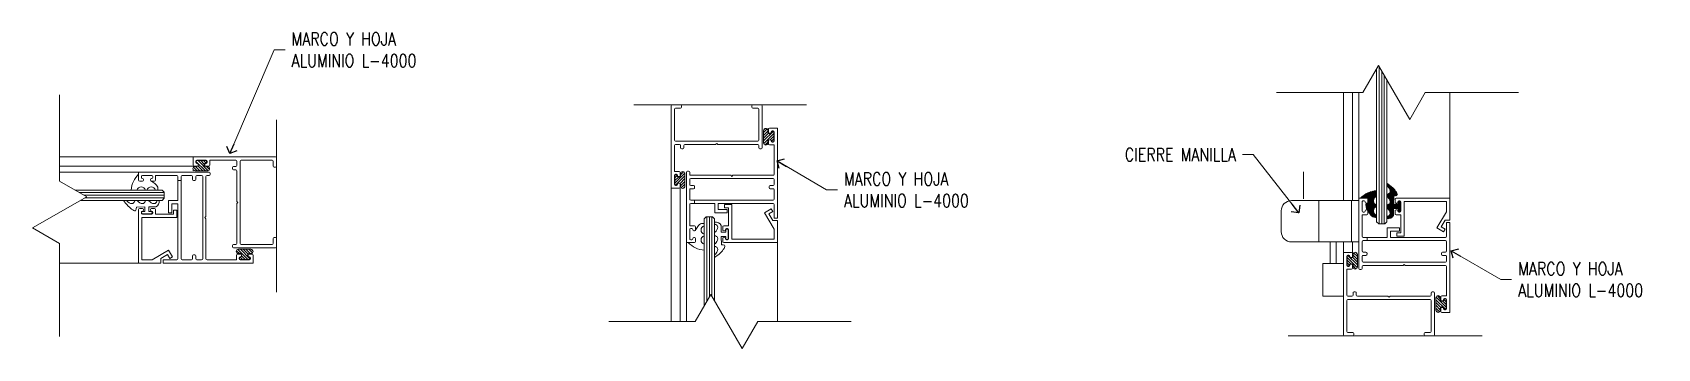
# Model space of a CAD drawing. Header units: metres. Extents: x -40 to 265, y 63 to 163.
# Drawn here: x -38.037 to -37.288, y 66.397 to 66.543 of the extents above; entities that cross this region are included whole.
import ezdxf

# ---------------------------------------------------------------- set-up
doc = ezdxf.new("R2010")
doc.units = ezdxf.units.M
doc.header["$LTSCALE"] = 5
doc.header["$MEASUREMENT"] = 0
doc.layers.get('0').update_dxf_attribs({"color": 30})
for name, color, linetype, lineweight in [('A-ANNO-DIMS', 3, 'Continuous', 18), ('A-ANNO-SYMB', 3, 'Continuous', 18), ('A-ANNO-TEXT', 3, 'Continuous', 18), ('A-DETL-MBND', 3, 'Continuous', 18), ('A-DETL-PATT', 8, 'Continuous', 18)]:
    doc.layers.add(name, color=color, linetype=linetype, lineweight=lineweight)
doc.styles.add('E-ROMANS', font='romans.shx', dxfattribs={"width": 0.8})
doc.dimstyles.new('E-0001_ARW_24', dxfattribs={"dimscale": 0.001, "dimtxt": 2.4, "dimasz": 2.4, "dimexe": 1.2, "dimexo": 0.8, "dimgap": 1.2, "dimtad": 0, "dimdec": 0, "dimlfac": 1000, "dimzin": 0, "dimdsep": 46, "dimtxsty": 'E-ROMANS', "dimblk": 'OPEN90', "dimcen": 1.2, "dimclrd": 256, "dimclre": 256, "dimclrt": 256, "dimadec": 0, "dimazin": 0, "dimtfac": 1, "dimtdec": 0, "dimtmove": 1, "dimatfit": 3, "dimldrblk": 'OPEN90', "dimfxl": 1, "dimtfill": 1, "dimtolj": 1, "dimtzin": 0, "dimlwd": -1, "dimarcsym": 0})
pattern_1 = [(45, (2.19729854, 0.17495757), (-0.000265165043, 0.000265165043), [])]

msp = doc.modelspace()

# ---------------------------------------------------------------- texts
at = {"layer": 'A-ANNO-TEXT', "char_height": 0.006, "style": 'E-ROMANS'}
for s, insert, attachment_point in [('MARCO Y HOJA \\PALUMINIO L-4000', (-37.917513, 66.534538), 4), ('CIERRE MANILLA', (-37.482153, 66.486139), 6), ('MARCO Y HOJA \\PALUMINIO L-4000', (-37.662863, 66.469918), 4), ('MARCO Y HOJA \\PALUMINIO L-4000', (-37.35205, 66.42847), 4)]:
    msp.add_mtext(s, dxfattribs=dict(at, insert=insert, attachment_point=attachment_point))

# ---------------------------------------------------------------- blocks, each defined once
blk = doc.blocks.new('_Open90')
at = {"color": 0, "linetype": 'ByBlock', "lineweight": -2}
for p, q in [((0, 0), (-1, 0)), ((-0.5, 0.5), (0, 0)), ((0, 0), (-0.5, -0.5))]:
    blk.add_line(p, q, dxfattribs=at)

# ---------------------------------------------------------------- hatches: boundary and pattern name
at = {"layer": 'A-DETL-PATT'}
h = msp.add_hatch(dxfattribs=at)
h.set_pattern_fill('ANSI31', color=256, scale=0.003, style=0)
h.set_pattern_definition(pattern_1)
edge = h.paths.add_edge_path()
edge.add_line((-37.417303, 66.466827), (-37.417303, 66.469537))
edge.add_arc((-37.416441, 66.458242), 0.011328, 94.363712, 136.53353)
edge.add_line((-37.424663, 66.466035), (-37.421832, 66.466035))
edge.add_arc((-37.421832, 66.465557), 0.000477, 0, 90, ccw=False)
edge.add_line((-37.421354, 66.465557), (-37.421354, 66.464221))
edge.add_arc((-37.421832, 66.464221), 0.000477, -90, 0, ccw=False)
edge.add_line((-37.421832, 66.463744), (-37.422118, 66.463744))
edge.add_arc((-37.417851, 66.462849), 0.00436, 168.153871, 213.321258)
edge.add_arc((-37.421832, 66.460116), 0.000477, 19.26876, 45, ccw=False)
edge.add_spline(control_points=[(-37.421381, 66.460274), (-37.421033, 66.459721), (-37.420299, 66.458575), (-37.418945, 66.457045), (-37.417754, 66.457184), (-37.417303, 66.457237)], knot_values=[0.0002175, 0.0002175, 0.0002175, 0.0002175, 0.0022229, 0.004367, 0.0056704, 0.0056704, 0.0056704, 0.0056704], degree=3, periodic=0)
edge.add_line((-37.417303, 66.457237), (-37.417303, 66.458282))
edge.add_arc((-37.416717, 66.460241), 0.002045, 106.663032, 253.336968, ccw=False)
edge.add_line((-37.417303, 66.4622), (-37.417303, 66.462909))
edge.add_arc((-37.416717, 66.464868), 0.002045, 106.663032, 253.336968, ccw=False)
h = msp.add_hatch(dxfattribs=at)
h.set_pattern_fill('ANSI31', color=256, scale=0.003, style=0)
h.set_pattern_definition(pattern_1)
edge = h.paths.add_edge_path()
edge.add_line((-37.409503, 66.463226), (-37.40938, 66.467101))
edge.add_spline(control_points=[(-37.40938, 66.467101), (-37.408809, 66.467113), (-37.406646, 66.467156), (-37.409976, 66.471154), (-37.411724, 66.472406), (-37.412531, 66.472984)], knot_values=[0, 0, 0, 0, 0.0014355, 0.005431, 0.0088574, 0.0088574, 0.0088574, 0.0088574], degree=3, periodic=0)
edge.add_line((-37.412531, 66.472984), (-37.412531, 66.471665))
edge.add_spline(control_points=[(-37.412531, 66.471665), (-37.412285, 66.471466), (-37.411428, 66.470771), (-37.410545, 66.4686), (-37.411954, 66.467968), (-37.412531, 66.46771)], knot_values=[0, 0, 0, 0, 0.0009721, 0.0033964, 0.0050747, 0.0050747, 0.0050747, 0.0050747], degree=3, periodic=0)
edge.add_line((-37.412531, 66.46771), (-37.412531, 66.466746))
edge.add_spline(control_points=[(-37.412531, 66.466746), (-37.412285, 66.466547), (-37.411428, 66.465851), (-37.410545, 66.463681), (-37.411954, 66.463049), (-37.412531, 66.46279)], knot_values=[0, 0, 0, 0, 0.0009721, 0.0033964, 0.0050747, 0.0050747, 0.0050747, 0.0050747], degree=3, periodic=0)
edge.add_line((-37.412531, 66.46279), (-37.412531, 66.461421))
edge.add_spline(control_points=[(-37.412531, 66.461421), (-37.412285, 66.461222), (-37.411428, 66.460526), (-37.410545, 66.458356), (-37.411954, 66.457724), (-37.412531, 66.457465)], knot_values=[0, 0, 0, 0, 0.0009721, 0.0033964, 0.0050747, 0.0050747, 0.0050747, 0.0050747], degree=3, periodic=0)
edge.add_line((-37.412531, 66.457465), (-37.412531, 66.456603))
edge.add_arc((-37.412054, 66.459387), 0.002824, 260.289396, 334.592532)
edge.add_line((-37.409503, 66.458175), (-37.409503, 66.461271))
edge.add_line((-37.409503, 66.461271), (-37.407385, 66.461271))
edge.add_line((-37.407385, 66.461271), (-37.407385, 66.4601))
edge.add_arc((-37.407098, 66.4601), 0.000286, 180, 270)
edge.add_line((-37.407098, 66.459814), (-37.406621, 66.459814))
edge.add_arc((-37.406621, 66.4601), 0.000286, 270, 360)
edge.add_line((-37.406335, 66.4601), (-37.406335, 66.464396))
edge.add_arc((-37.406621, 66.464396), 0.000286, 360, 450)
edge.add_line((-37.406621, 66.464682), (-37.407098, 66.464682))
edge.add_arc((-37.407098, 66.464396), 0.000286, 90, 180)
edge.add_line((-37.407385, 66.464396), (-37.407385, 66.463226))
edge.add_line((-37.407385, 66.463226), (-37.409503, 66.463226))

# ---------------------------------------------------------------- linework, layer by layer
for p, q in [((-37.698192, 66.497987), (-37.699893, 66.496286)), ((-37.699234, 66.498211), (-37.699833, 66.497612)), ((-37.697889, 66.497025), (-37.699893, 66.49502)), ((-37.695543, 66.496839), (-37.699893, 66.492489)), ((-37.697678, 66.49597), (-37.699893, 66.493755)), ((-37.695216, 66.495901), (-37.699854, 66.491263)), ((-37.697889, 66.491962), (-37.699247, 66.490605)), ((-37.695216, 66.494635), (-37.696837, 66.493014)), ((-37.695216, 66.49337), (-37.696266, 66.49232)), ((-37.961557, 66.483024), (-37.957207, 66.478673)), ((-37.960619, 66.483351), (-37.955981, 66.478713)), ((-37.959353, 66.483351), (-37.957732, 66.48173)), ((-37.958087, 66.483351), (-37.957037, 66.482301)), ((-37.962929, 66.479333), (-37.96233, 66.478734)), ((-37.962705, 66.480375), (-37.961004, 66.478673)), ((-37.961743, 66.480678), (-37.959738, 66.478673)), ((-37.960688, 66.480889), (-37.958472, 66.478673)), ((-37.95668, 66.480678), (-37.955322, 66.47932)), ((-37.740804, 66.472912), (-37.736167, 66.47755)), ((-37.740804, 66.475443), (-37.739754, 66.476493)), ((-37.740804, 66.474178), (-37.739183, 66.475799)), ((-37.740477, 66.471974), (-37.736127, 66.476324)), ((-37.738343, 66.472843), (-37.736127, 66.475058)), ((-37.738132, 66.476851), (-37.736774, 66.478208)), ((-37.738132, 66.471788), (-37.736127, 66.473793)), ((-37.737828, 66.470826), (-37.736127, 66.472527)), ((-37.736787, 66.470602), (-37.736187, 66.471201)), ((-37.941568, 66.440435), (-37.942926, 66.441793)), ((-37.93763, 66.437762), (-37.942268, 66.4424)), ((-37.940161, 66.437762), (-37.941211, 66.438812)), ((-37.936691, 66.438089), (-37.941042, 66.442439)), ((-37.938896, 66.437762), (-37.940517, 66.439383)), ((-37.937561, 66.440224), (-37.939776, 66.442439)), ((-37.936506, 66.440435), (-37.938511, 66.442439)), ((-37.935544, 66.440738), (-37.937245, 66.442439)), ((-37.93532, 66.44178), (-37.935919, 66.442379)), ((-37.430861, 66.438673), (-37.426223, 66.434035)), ((-37.430861, 66.437407), (-37.42924, 66.435786)), ((-37.430534, 66.439612), (-37.426184, 66.435261)), ((-37.428399, 66.438742), (-37.426184, 66.436527)), ((-37.428188, 66.439797), (-37.426184, 66.437792)), ((-37.427885, 66.440759), (-37.426184, 66.439058)), ((-37.426843, 66.440983), (-37.426244, 66.440384)), ((-37.430861, 66.436142), (-37.429811, 66.435092)), ((-37.428188, 66.434735), (-37.42683, 66.433377)), ((-37.3856, 66.414746), (-37.38995, 66.419096)), ((-37.387734, 66.415615), (-37.38995, 66.417831)), ((-37.387945, 66.414561), (-37.38995, 66.416565)), ((-37.388249, 66.413598), (-37.38995, 66.4153)), ((-37.385273, 66.415685), (-37.38991, 66.420322)), ((-37.387945, 66.419623), (-37.389303, 66.420981)), ((-37.385273, 66.41695), (-37.386894, 66.418571)), ((-37.385273, 66.418216), (-37.386323, 66.419266)), ((-37.38929, 66.413375), (-37.38989, 66.413974))]:
    msp.add_line(p, q)
at = {"layer": 'A-ANNO-SYMB'}
for p, q in [((-37.4165, 66.527303), (-37.423716, 66.514803)), ((-37.402066, 66.502303), (-37.4165, 66.527303)), ((-38.024417, 66.473922), (-38.024417, 66.513707)), ((-37.423716, 66.514803), (-37.463502, 66.514803)), ((-37.394849, 66.514803), (-37.402066, 66.502303)), ((-37.351895, 66.514803), (-37.394849, 66.514803)), ((-38.011917, 66.466705), (-38.024417, 66.473922)), ((-38.036917, 66.452271), (-38.011917, 66.466705)), ((-38.024417, 66.445054), (-38.036917, 66.452271)), ((-38.024417, 66.4021), (-38.024417, 66.445054)), ((-37.724159, 66.421614), (-37.731375, 66.409114)), ((-37.709725, 66.396614), (-37.724159, 66.421614)), ((-37.731375, 66.409114), (-37.771161, 66.409114)), ((-37.702508, 66.409114), (-37.709725, 66.396614)), ((-37.659554, 66.409114), (-37.702508, 66.409114))]:
    msp.add_line(p, q, dxfattribs=at)
at = {"layer": 'A-DETL-MBND'}
for p, q in [((-37.417303, 66.52591), (-37.417303, 66.455153)), ((-37.41612, 66.526645), (-37.41612, 66.454198)), ((-37.414936, 66.524595), (-37.414936, 66.454198)), ((-37.413753, 66.522545), (-37.413753, 66.454198)), ((-37.412531, 66.520428), (-37.412531, 66.455153)), ((-37.432579, 66.464925), (-37.432579, 66.514803)), ((-37.428379, 66.464925), (-37.428379, 66.514803)), ((-37.425554, 66.514803), (-37.425554, 66.466035)), ((-37.383554, 66.514803), (-37.383554, 66.466035)), ((-37.680057, 66.509099), (-37.759686, 66.509099)), ((-37.742522, 66.508621), (-37.742522, 66.470621)), ((-37.738227, 66.509099), (-37.742045, 66.509099)), ((-37.740995, 66.492776), (-37.740995, 66.507094)), ((-37.740518, 66.507571), (-37.738227, 66.507571)), ((-37.73775, 66.508049), (-37.73775, 66.508621)), ((-37.705295, 66.508621), (-37.705295, 66.508049)), ((-37.701, 66.509099), (-37.704818, 66.509099)), ((-37.704818, 66.507571), (-37.702527, 66.507571)), ((-37.70205, 66.507094), (-37.70205, 66.492776)), ((-37.700523, 66.48934), (-37.700523, 66.508621)), ((-37.924432, 66.422603), (-37.924432, 66.502233)), ((-37.699893, 66.497269), (-37.699893, 66.491542)), ((-37.697889, 66.496458), (-37.697889, 66.497269)), ((-37.697698, 66.496537), (-37.697698, 66.497873)), ((-37.69722, 66.498351), (-37.693498, 66.498351)), ((-37.693498, 66.498351), (-37.693498, 66.456793)), ((-37.740995, 66.478353), (-37.740995, 66.490294)), ((-37.702527, 66.492299), (-37.740518, 66.492299)), ((-37.740518, 66.490771), (-37.738609, 66.490771)), ((-37.738132, 66.490294), (-37.738132, 66.48934)), ((-37.736604, 66.48934), (-37.736604, 66.490294)), ((-37.736127, 66.490771), (-37.722197, 66.490771)), ((-37.72186, 66.490911), (-37.721522, 66.491249)), ((-37.721522, 66.491249), (-37.721185, 66.490911)), ((-37.720848, 66.490771), (-37.702527, 66.490771)), ((-37.70205, 66.490294), (-37.70205, 66.48934)), ((-37.697889, 66.491542), (-37.697889, 66.492353)), ((-37.697698, 66.491096), (-37.697698, 66.492433)), ((-37.696934, 66.49606), (-37.69722, 66.49606)), ((-37.696934, 66.495789), (-37.69722, 66.495789)), ((-37.69722, 66.493021), (-37.696934, 66.493021)), ((-37.69722, 66.49291), (-37.696934, 66.49291)), ((-37.695025, 66.490619), (-37.69722, 66.490619)), ((-37.696457, 66.496633), (-37.696457, 66.496537)), ((-37.696457, 66.492433), (-37.696457, 66.492337)), ((-37.696266, 66.496553), (-37.696266, 66.496458)), ((-37.696266, 66.492353), (-37.696266, 66.492258)), ((-37.695502, 66.49711), (-37.69598, 66.49711)), ((-37.695502, 66.496839), (-37.69598, 66.496839)), ((-37.69598, 66.491971), (-37.695502, 66.491971)), ((-37.69598, 66.49186), (-37.695502, 66.49186)), ((-37.695216, 66.492258), (-37.695216, 66.496553)), ((-37.695025, 66.492337), (-37.695025, 66.496633)), ((-37.695025, 66.477064), (-37.695025, 66.490619)), ((-37.962909, 66.485069), (-38.024417, 66.485069)), ((-37.924909, 66.485069), (-37.962909, 66.485069)), ((-37.962909, 66.485069), (-37.962909, 66.481346)), ((-37.961669, 66.482587), (-37.961669, 66.483064)), ((-37.961557, 66.483064), (-37.961557, 66.482587)), ((-37.956975, 66.483351), (-37.961271, 66.483351)), ((-37.961271, 66.482301), (-37.961175, 66.482301)), ((-37.961191, 66.483541), (-37.956896, 66.483541)), ((-37.961191, 66.483541), (-37.956896, 66.483541)), ((-37.957071, 66.482301), (-37.956975, 66.482301)), ((-37.956689, 66.482587), (-37.956689, 66.483064)), ((-37.956419, 66.483064), (-37.956419, 66.482587)), ((-37.955178, 66.481346), (-37.955178, 66.483541)), ((-37.955178, 66.483541), (-37.943237, 66.483541)), ((-37.942759, 66.483064), (-37.942759, 66.481155)), ((-37.941232, 66.445073), (-37.941232, 66.483064)), ((-37.940755, 66.483541), (-37.926437, 66.483541)), ((-37.925959, 66.483064), (-37.925959, 66.480773)), ((-37.924432, 66.480773), (-37.924432, 66.484591)), ((-37.737654, 66.488862), (-37.737082, 66.488862)), ((-37.701573, 66.488862), (-37.701, 66.488862)), ((-37.962909, 66.480869), (-38.024417, 66.480869)), ((-38.024417, 66.478044), (-37.98798, 66.478044)), ((-37.98798, 66.478044), (-37.955512, 66.478044)), ((-37.98798, 66.478044), (-37.98798, 66.474321)), ((-37.986739, 66.475562), (-37.986739, 66.476039)), ((-37.986262, 66.476517), (-37.981966, 66.476517)), ((-37.986262, 66.476517), (-37.981966, 66.476517)), ((-37.986166, 66.475085), (-37.986262, 66.475085)), ((-37.981966, 66.475085), (-37.982062, 66.475085)), ((-37.981489, 66.476039), (-37.981489, 66.475562)), ((-37.980248, 66.476517), (-37.970372, 66.476517)), ((-37.980248, 66.474321), (-37.980248, 66.476517)), ((-37.969894, 66.464911), (-37.969894, 66.476039)), ((-37.968367, 66.438049), (-37.968367, 66.476039)), ((-37.96789, 66.476517), (-37.963594, 66.476517)), ((-37.963117, 66.476039), (-37.963117, 66.474703)), ((-37.962432, 66.480869), (-37.961096, 66.480869)), ((-37.961175, 66.480678), (-37.961987, 66.480678)), ((-37.961987, 66.478673), (-37.956259, 66.478673)), ((-37.96159, 66.474703), (-37.96159, 66.476039)), ((-37.961096, 66.48211), (-37.961191, 66.48211)), ((-37.961113, 66.476517), (-37.958948, 66.476517)), ((-37.960619, 66.481346), (-37.960619, 66.481632)), ((-37.960507, 66.481632), (-37.960507, 66.481346)), ((-37.958471, 66.476039), (-37.958471, 66.438049)), ((-37.957739, 66.481346), (-37.957739, 66.481632)), ((-37.957469, 66.481632), (-37.957469, 66.481346)), ((-37.956259, 66.480678), (-37.957071, 66.480678)), ((-37.956896, 66.48211), (-37.956991, 66.48211)), ((-37.956991, 66.480869), (-37.955655, 66.480869)), ((-37.956944, 66.476039), (-37.956944, 66.457521)), ((-37.955512, 66.476517), (-37.956466, 66.476517)), ((-37.955035, 66.477567), (-37.955035, 66.476994)), ((-37.944669, 66.480201), (-37.944669, 66.479628)), ((-37.943237, 66.480678), (-37.944191, 66.480678)), ((-37.944191, 66.479151), (-37.943237, 66.479151)), ((-37.942759, 66.478673), (-37.942759, 66.464744)), ((-37.925482, 66.480296), (-37.924909, 66.480296)), ((-37.7388, 66.478353), (-37.740995, 66.478353)), ((-37.740995, 66.47234), (-37.740995, 66.476635)), ((-37.740995, 66.47234), (-37.740995, 66.476635)), ((-37.740804, 66.476555), (-37.740804, 66.47226)), ((-37.740518, 66.477112), (-37.740041, 66.477112)), ((-37.740041, 66.476842), (-37.740518, 66.476842)), ((-37.739754, 66.47646), (-37.739754, 66.476555)), ((-37.739563, 66.476635), (-37.739563, 66.47654)), ((-37.739086, 66.476062), (-37.7388, 66.476062)), ((-37.7388, 66.475792), (-37.739086, 66.475792)), ((-37.738322, 66.47654), (-37.738322, 66.477876)), ((-37.738132, 66.477271), (-37.738132, 66.47646)), ((-37.736127, 66.471544), (-37.736127, 66.477271)), ((-37.735498, 66.445551), (-37.735498, 66.478019)), ((-37.73502, 66.478496), (-37.734448, 66.478496)), ((-37.73397, 66.478019), (-37.73397, 66.477064)), ((-37.733493, 66.476587), (-37.714975, 66.476587)), ((-37.733493, 66.47506), (-37.695502, 66.47506)), ((-37.714975, 66.476587), (-37.714498, 66.47611)), ((-37.714498, 66.47611), (-37.71402, 66.476587)), ((-37.71402, 66.476587), (-37.695502, 66.476587)), ((-37.451008, 66.478129), (-37.451008, 66.465661)), ((-38.017265, 66.469793), (-37.977099, 66.469793)), ((-38.015215, 66.468609), (-37.976144, 66.468609)), ((-38.013165, 66.467426), (-37.976144, 66.467426)), ((-37.987503, 66.473844), (-37.986166, 66.473844)), ((-37.985689, 66.474321), (-37.985689, 66.474608)), ((-37.982539, 66.474608), (-37.982539, 66.474321)), ((-37.982062, 66.473844), (-37.980726, 66.473844)), ((-37.976144, 66.468838), (-37.977099, 66.469793)), ((-37.976144, 66.465975), (-37.976144, 66.468838)), ((-37.968367, 66.474226), (-37.969894, 66.474226)), ((-37.96264, 66.474226), (-37.962067, 66.474226)), ((-37.742522, 66.470621), (-37.7388, 66.470621)), ((-37.742522, 66.470621), (-37.742522, 66.409114)), ((-37.740518, 66.471974), (-37.740041, 66.471974)), ((-37.740041, 66.471862), (-37.740518, 66.471862)), ((-37.739754, 66.47226), (-37.739754, 66.472355)), ((-37.739563, 66.472435), (-37.739563, 66.47234)), ((-37.739086, 66.473024), (-37.7388, 66.473024)), ((-37.7388, 66.472912), (-37.739086, 66.472912)), ((-37.738322, 66.471099), (-37.738322, 66.472435)), ((-37.738322, 66.470621), (-37.738322, 66.409114)), ((-37.738132, 66.472355), (-37.738132, 66.471544)), ((-37.73397, 66.472418), (-37.73397, 66.474583)), ((-37.73397, 66.465641), (-37.73397, 66.469937)), ((-37.732157, 66.471941), (-37.733493, 66.471941)), ((-37.733493, 66.470414), (-37.732157, 66.470414)), ((-37.73168, 66.470891), (-37.73168, 66.471464)), ((-37.697316, 66.471464), (-37.697316, 66.470891)), ((-37.695502, 66.471941), (-37.696839, 66.471941)), ((-37.696839, 66.470414), (-37.695502, 66.470414)), ((-37.695025, 66.474583), (-37.695025, 66.472418)), ((-37.695025, 66.469937), (-37.695025, 66.465641)), ((-38.014834, 66.46502), (-37.977099, 66.46502)), ((-38.012718, 66.466242), (-37.976144, 66.466242)), ((-37.989047, 66.46187), (-37.985171, 66.461993)), ((-37.98798, 66.436044), (-37.98798, 66.460829)), ((-37.987503, 66.461306), (-37.986166, 66.461306)), ((-37.986341, 66.459874), (-37.985171, 66.459874)), ((-37.986166, 66.460065), (-37.986262, 66.460065)), ((-37.985689, 66.460829), (-37.985689, 66.460542)), ((-37.985171, 66.459874), (-37.985171, 66.461993)), ((-37.983216, 66.459874), (-37.983216, 66.461993)), ((-37.983216, 66.461993), (-37.980121, 66.461993)), ((-37.982046, 66.459874), (-37.983216, 66.459874)), ((-37.982539, 66.460542), (-37.982539, 66.460829)), ((-37.982062, 66.461306), (-37.980726, 66.461306)), ((-37.981966, 66.460065), (-37.982062, 66.460065)), ((-37.980248, 66.460829), (-37.980248, 66.458633)), ((-37.976144, 66.465975), (-37.977099, 66.46502)), ((-37.97427, 66.459261), (-37.97427, 66.464911)), ((-37.969894, 66.464911), (-37.97427, 66.464911)), ((-37.972743, 66.459261), (-37.972743, 66.463384)), ((-37.972743, 66.463384), (-37.969894, 66.463384)), ((-37.971914, 66.458633), (-37.971914, 66.460469)), ((-37.971914, 66.460469), (-37.970387, 66.460469)), ((-37.970387, 66.457106), (-37.970387, 66.460469)), ((-37.969894, 66.438049), (-37.969894, 66.463384)), ((-37.942759, 66.463394), (-37.942759, 66.445073)), ((-37.94262, 66.464406), (-37.942282, 66.464069)), ((-37.942282, 66.464069), (-37.94262, 66.463731)), ((-37.73397, 66.453283), (-37.73397, 66.463159)), ((-37.695502, 66.465164), (-37.733493, 66.465164)), ((-37.722365, 66.463637), (-37.733493, 66.463637)), ((-37.73168, 66.465164), (-37.73168, 66.463637)), ((-37.722365, 66.463637), (-37.722365, 66.459261)), ((-37.695502, 66.463637), (-37.720838, 66.463637)), ((-37.720838, 66.460788), (-37.720838, 66.463637)), ((-37.716714, 66.460788), (-37.720838, 66.460788)), ((-37.717922, 66.461617), (-37.717922, 66.463144)), ((-37.71456, 66.463144), (-37.717922, 66.463144)), ((-37.716087, 66.461617), (-37.717922, 66.461617)), ((-37.716714, 66.459261), (-37.716714, 66.460788)), ((-37.716087, 66.453283), (-37.716087, 66.461617)), ((-37.71456, 66.447078), (-37.71456, 66.463144)), ((-37.699523, 66.459274), (-37.696374, 66.461166)), ((-37.695601, 66.45988), (-37.697441, 66.458775)), ((-37.696374, 66.461166), (-37.695601, 66.45988)), ((-37.695025, 66.456793), (-37.695025, 66.463159)), ((-37.461284, 66.450607), (-37.461284, 66.460153)), ((-37.425695, 66.464925), (-37.456512, 66.464925)), ((-37.443913, 66.464925), (-37.443913, 66.445835)), ((-37.428868, 66.464925), (-37.428868, 66.445835)), ((-37.425554, 66.466035), (-37.425554, 66.433566)), ((-37.425554, 66.466035), (-37.421832, 66.466035)), ((-37.424027, 66.464316), (-37.424027, 66.460021)), ((-37.424027, 66.464316), (-37.424027, 66.460021)), ((-37.423072, 66.464794), (-37.423549, 66.464794)), ((-37.422595, 66.464221), (-37.422595, 66.464316)), ((-37.422595, 66.460021), (-37.422595, 66.460116)), ((-37.421832, 66.463744), (-37.422118, 66.463744)), ((-37.422118, 66.460594), (-37.421832, 66.460594)), ((-37.421354, 66.465557), (-37.421354, 66.464221)), ((-37.421354, 66.460116), (-37.421354, 66.45878)), ((-37.40938, 66.467101), (-37.409503, 66.463226)), ((-37.407385, 66.463226), (-37.409503, 66.463226)), ((-37.409503, 66.461271), (-37.409503, 66.458175)), ((-37.407385, 66.461271), (-37.409503, 66.461271)), ((-37.408816, 66.465557), (-37.408816, 66.464221)), ((-37.408816, 66.460116), (-37.408816, 66.45878)), ((-37.383554, 66.466035), (-37.408339, 66.466035)), ((-37.408339, 66.463744), (-37.408053, 66.463744)), ((-37.408053, 66.460594), (-37.408339, 66.460594)), ((-37.407576, 66.464221), (-37.407576, 66.464316)), ((-37.407576, 66.460021), (-37.407576, 66.460116)), ((-37.407385, 66.464396), (-37.407385, 66.463226)), ((-37.407385, 66.4601), (-37.407385, 66.461271)), ((-37.407098, 66.464794), (-37.406621, 66.464794)), ((-37.407098, 66.464682), (-37.406621, 66.464682)), ((-37.406621, 66.459814), (-37.407098, 66.459814)), ((-37.406335, 66.464396), (-37.406335, 66.4601)), ((-37.406144, 66.464316), (-37.406144, 66.460021)), ((-37.406144, 66.464316), (-37.406144, 66.460021)), ((-37.404616, 66.464507), (-37.404616, 66.448441)), ((-37.385082, 66.464507), (-37.404616, 66.464507)), ((-37.385082, 66.459796), (-37.38958, 66.452312)), ((-37.385082, 66.464507), (-37.385082, 66.459796)), ((-37.383554, 66.455834), (-37.383554, 66.466035)), ((-37.986739, 66.459588), (-37.986739, 66.459111)), ((-37.986628, 66.459588), (-37.986628, 66.459111)), ((-37.986453, 66.437571), (-37.986453, 66.457106)), ((-37.986453, 66.457106), (-37.970387, 66.457106)), ((-37.986341, 66.458824), (-37.982046, 66.458824)), ((-37.986262, 66.458633), (-37.981966, 66.458633)), ((-37.986262, 66.458633), (-37.981966, 66.458633)), ((-37.98176, 66.459111), (-37.98176, 66.459588)), ((-37.981489, 66.459111), (-37.981489, 66.459588)), ((-37.980248, 66.458633), (-37.971914, 66.458633)), ((-37.97427, 66.459261), (-37.972743, 66.459261)), ((-37.956944, 66.457521), (-37.957421, 66.457044)), ((-37.957421, 66.457044), (-37.956944, 66.456567)), ((-37.956944, 66.456567), (-37.956944, 66.438049)), ((-37.731775, 66.453283), (-37.73397, 66.453283)), ((-37.731298, 66.451469), (-37.731298, 66.452805)), ((-37.726292, 66.457387), (-37.727247, 66.456432)), ((-37.727247, 66.416266), (-37.727247, 66.456432)), ((-37.723428, 66.457387), (-37.726292, 66.457387)), ((-37.726063, 66.418316), (-37.726063, 66.457387)), ((-37.724879, 66.420366), (-37.724879, 66.457387)), ((-37.723696, 66.420813), (-37.723696, 66.457387)), ((-37.723428, 66.457387), (-37.722474, 66.456432)), ((-37.722474, 66.418696), (-37.722474, 66.456432)), ((-37.716714, 66.459261), (-37.722365, 66.459261)), ((-37.719446, 66.450315), (-37.719446, 66.45341)), ((-37.71876, 66.451469), (-37.71876, 66.452805)), ((-37.718282, 66.453283), (-37.716087, 66.453283)), ((-37.695025, 66.451789), (-37.699523, 66.459274)), ((-37.697441, 66.458775), (-37.695625, 66.455752)), ((-37.695625, 66.455752), (-37.693498, 66.455752)), ((-37.695025, 66.456793), (-37.693498, 66.456793)), ((-37.693498, 66.455752), (-37.693498, 66.445551)), ((-37.424027, 66.458303), (-37.424027, 66.448426)), ((-37.421832, 66.458303), (-37.424027, 66.458303)), ((-37.42355, 66.459544), (-37.423073, 66.459544)), ((-37.416349, 66.454198), (-37.417303, 66.455153)), ((-37.413485, 66.454198), (-37.416349, 66.454198)), ((-37.413485, 66.454198), (-37.412531, 66.455153)), ((-37.406771, 66.452325), (-37.412422, 66.452325)), ((-37.412422, 66.447949), (-37.412422, 66.452325)), ((-37.408339, 66.458303), (-37.406144, 66.458303)), ((-37.406621, 66.459544), (-37.407098, 66.459544)), ((-37.406771, 66.452325), (-37.406771, 66.450797)), ((-37.406144, 66.458303), (-37.406144, 66.449968)), ((-37.38958, 66.452312), (-37.386431, 66.450419)), ((-37.387498, 66.452811), (-37.385681, 66.455834)), ((-37.385658, 66.451705), (-37.387498, 66.452811)), ((-37.385681, 66.455834), (-37.383554, 66.455834)), ((-37.385082, 66.454792), (-37.383554, 66.454792)), ((-37.385082, 66.454792), (-37.385082, 66.448426)), ((-37.383554, 66.413235), (-37.383554, 66.454792)), ((-37.925959, 66.447364), (-37.925959, 66.445073)), ((-37.924909, 66.447842), (-37.925482, 66.447842)), ((-37.924432, 66.443546), (-37.924432, 66.447364)), ((-37.735498, 66.445551), (-37.731775, 66.445551)), ((-37.735498, 66.409114), (-37.735498, 66.445551)), ((-37.73397, 66.447269), (-37.73397, 66.451564)), ((-37.73397, 66.447269), (-37.73397, 66.451564)), ((-37.733493, 66.452042), (-37.733016, 66.452042)), ((-37.733016, 66.446792), (-37.733493, 66.446792)), ((-37.732539, 66.451564), (-37.732539, 66.451469)), ((-37.732539, 66.447364), (-37.732539, 66.447269)), ((-37.732061, 66.450992), (-37.731775, 66.450992)), ((-37.731775, 66.447842), (-37.732061, 66.447842)), ((-37.731298, 66.446028), (-37.731298, 66.447364)), ((-37.717328, 66.450315), (-37.719446, 66.450315)), ((-37.719324, 66.444484), (-37.719446, 66.448359)), ((-37.717328, 66.448359), (-37.719446, 66.448359)), ((-37.71876, 66.446028), (-37.71876, 66.447364)), ((-37.717996, 66.450992), (-37.718282, 66.450992)), ((-37.718282, 66.447842), (-37.717996, 66.447842)), ((-37.693498, 66.445551), (-37.718282, 66.445551)), ((-37.717519, 66.451564), (-37.717519, 66.451469)), ((-37.717519, 66.447364), (-37.717519, 66.447269)), ((-37.717328, 66.451485), (-37.717328, 66.450315)), ((-37.717328, 66.447189), (-37.717328, 66.448359)), ((-37.716564, 66.452042), (-37.717042, 66.452042)), ((-37.716564, 66.451771), (-37.717042, 66.451771)), ((-37.717042, 66.446903), (-37.716564, 66.446903)), ((-37.717042, 66.446792), (-37.716564, 66.446792)), ((-37.716278, 66.447189), (-37.716278, 66.451485)), ((-37.716087, 66.447269), (-37.716087, 66.451564)), ((-37.716087, 66.447269), (-37.716087, 66.451564)), ((-37.695025, 66.447078), (-37.71456, 66.447078)), ((-37.695025, 66.447078), (-37.695025, 66.451789)), ((-37.693498, 66.409114), (-37.693498, 66.445551)), ((-37.425554, 66.445835), (-37.456512, 66.445835)), ((-37.438784, 66.435896), (-37.438784, 66.445835)), ((-37.43592, 66.435896), (-37.43592, 66.445835)), ((-37.432579, 66.440964), (-37.432579, 66.445835)), ((-37.428379, 66.439818), (-37.428379, 66.445835)), ((-37.424027, 66.445944), (-37.424027, 66.441649)), ((-37.412422, 66.447949), (-37.42355, 66.447949)), ((-37.385559, 66.446422), (-37.42355, 66.446422)), ((-37.421736, 66.446422), (-37.421736, 66.447949)), ((-37.406771, 66.450797), (-37.410895, 66.450797)), ((-37.410895, 66.450797), (-37.410895, 66.447949)), ((-37.385559, 66.447949), (-37.410895, 66.447949)), ((-37.407979, 66.449968), (-37.407979, 66.448441)), ((-37.406144, 66.449968), (-37.407979, 66.449968)), ((-37.404616, 66.448441), (-37.407979, 66.448441)), ((-37.386431, 66.450419), (-37.385658, 66.451705)), ((-37.385082, 66.441649), (-37.385082, 66.445944)), ((-37.986453, 66.437571), (-37.981742, 66.437571)), ((-37.981742, 66.437571), (-37.974257, 66.442069)), ((-37.974756, 66.439988), (-37.977779, 66.438171)), ((-37.977779, 66.438171), (-37.977779, 66.436044)), ((-37.976737, 66.437571), (-37.976737, 66.436044)), ((-37.976737, 66.437571), (-37.970372, 66.437571)), ((-37.973651, 66.438148), (-37.974756, 66.439988)), ((-37.974257, 66.442069), (-37.972365, 66.43892)), ((-37.972365, 66.43892), (-37.973651, 66.438148)), ((-37.963594, 66.437571), (-37.96789, 66.437571)), ((-37.963117, 66.439385), (-37.963117, 66.438049)), ((-37.962067, 66.439862), (-37.96264, 66.439862)), ((-37.96159, 66.438049), (-37.96159, 66.439385)), ((-37.958948, 66.437571), (-37.961113, 66.437571)), ((-37.956466, 66.437571), (-37.942912, 66.437571)), ((-37.944669, 66.444119), (-37.944669, 66.443546)), ((-37.943237, 66.444596), (-37.944191, 66.444596)), ((-37.944191, 66.443069), (-37.924909, 66.443069)), ((-37.942912, 66.437571), (-37.942912, 66.439767)), ((-37.942435, 66.440244), (-37.941098, 66.440244)), ((-37.936262, 66.442439), (-37.941989, 66.442439)), ((-37.941989, 66.440435), (-37.941178, 66.440435)), ((-37.941671, 66.438526), (-37.941671, 66.438049)), ((-37.94156, 66.438526), (-37.94156, 66.438049)), ((-37.941178, 66.438812), (-37.941273, 66.438812)), ((-37.941273, 66.437762), (-37.936978, 66.437762)), ((-37.941098, 66.439003), (-37.941194, 66.439003)), ((-37.941194, 66.437571), (-37.936898, 66.437571)), ((-37.926437, 66.444596), (-37.940755, 66.444596)), ((-37.940621, 66.439767), (-37.940621, 66.43948)), ((-37.94051, 66.439767), (-37.94051, 66.43948)), ((-37.937741, 66.43948), (-37.937741, 66.439767)), ((-37.937471, 66.43948), (-37.937471, 66.439767)), ((-37.937073, 66.440435), (-37.936262, 66.440435)), ((-37.936978, 66.438812), (-37.937073, 66.438812)), ((-37.936994, 66.440244), (-37.935657, 66.440244)), ((-37.936898, 66.439003), (-37.936994, 66.439003)), ((-37.936691, 66.438049), (-37.936691, 66.438526)), ((-37.936421, 66.438049), (-37.936421, 66.438526)), ((-37.93518, 66.439767), (-37.93518, 66.436044)), ((-37.432579, 66.440964), (-37.428857, 66.440964)), ((-37.432579, 66.402964), (-37.432579, 66.440964)), ((-37.431052, 66.439246), (-37.431052, 66.43495)), ((-37.431052, 66.439246), (-37.431052, 66.43495)), ((-37.430861, 66.43503), (-37.430861, 66.439325)), ((-37.430097, 66.439723), (-37.430575, 66.439723)), ((-37.430575, 66.439612), (-37.430097, 66.439612)), ((-37.429811, 66.439325), (-37.429811, 66.43923)), ((-37.42962, 66.43915), (-37.42962, 66.439246)), ((-37.428857, 66.438673), (-37.429143, 66.438673)), ((-37.429143, 66.438562), (-37.428857, 66.438562)), ((-37.428379, 66.440487), (-37.428379, 66.43915)), ((-37.428188, 66.43923), (-37.428188, 66.440041)), ((-37.426184, 66.440041), (-37.426184, 66.434314)), ((-37.424027, 66.439167), (-37.424027, 66.437003)), ((-37.42355, 66.441172), (-37.422214, 66.441172)), ((-37.422214, 66.439644), (-37.42355, 66.439644)), ((-37.421736, 66.440694), (-37.421736, 66.440122)), ((-37.387373, 66.440122), (-37.387373, 66.440694)), ((-37.386895, 66.441172), (-37.385559, 66.441172)), ((-37.385559, 66.439644), (-37.386895, 66.439644)), ((-37.385082, 66.437003), (-37.385082, 66.439167)), ((-38.024417, 66.436044), (-37.98798, 66.436044)), ((-37.977779, 66.436044), (-37.98798, 66.436044)), ((-37.93518, 66.436044), (-37.976737, 66.436044)), ((-37.442125, 66.435896), (-37.442125, 66.42074)), ((-37.432579, 66.435896), (-37.442125, 66.435896)), ((-37.428857, 66.433232), (-37.431052, 66.433232)), ((-37.431052, 66.433232), (-37.431052, 66.421291)), ((-37.430097, 66.434743), (-37.430575, 66.434743)), ((-37.430575, 66.434473), (-37.430097, 66.434473)), ((-37.429811, 66.435125), (-37.429811, 66.43503)), ((-37.42962, 66.43495), (-37.42962, 66.435046)), ((-37.428857, 66.435793), (-37.429143, 66.435793)), ((-37.429143, 66.435523), (-37.428857, 66.435523)), ((-37.428379, 66.435046), (-37.428379, 66.433709)), ((-37.428188, 66.434314), (-37.428188, 66.435125)), ((-37.425077, 66.433089), (-37.424504, 66.433089)), ((-37.424027, 66.433566), (-37.424027, 66.434521)), ((-37.42355, 66.436525), (-37.385559, 66.436525)), ((-37.42355, 66.434998), (-37.405032, 66.434998)), ((-37.405032, 66.434998), (-37.404554, 66.435475)), ((-37.404554, 66.435475), (-37.404077, 66.434998)), ((-37.404077, 66.434998), (-37.385559, 66.434998)), ((-37.385082, 66.434521), (-37.385082, 66.420966)), ((-37.427711, 66.422723), (-37.427138, 66.422723)), ((-37.391629, 66.422723), (-37.391057, 66.422723)), ((-37.442125, 66.42074), (-37.432579, 66.42074)), ((-37.431052, 66.418809), (-37.431052, 66.404491)), ((-37.430575, 66.420814), (-37.428666, 66.420814)), ((-37.392584, 66.419287), (-37.430575, 66.419287)), ((-37.428188, 66.421291), (-37.428188, 66.422246)), ((-37.426661, 66.422246), (-37.426661, 66.421291)), ((-37.426184, 66.420814), (-37.412254, 66.420814)), ((-37.411917, 66.420674), (-37.411579, 66.420337)), ((-37.411579, 66.420337), (-37.411242, 66.420674)), ((-37.410904, 66.420814), (-37.392584, 66.420814)), ((-37.392107, 66.421291), (-37.392107, 66.422246)), ((-37.392107, 66.404491), (-37.392107, 66.418809)), ((-37.390579, 66.422246), (-37.390579, 66.402964)), ((-37.38995, 66.414316), (-37.38995, 66.420044)), ((-37.387945, 66.420044), (-37.387945, 66.419232)), ((-37.387945, 66.415128), (-37.387945, 66.414316)), ((-37.387754, 66.420489), (-37.387754, 66.419153)), ((-37.387754, 66.415048), (-37.387754, 66.413712)), ((-37.385082, 66.420966), (-37.387277, 66.420966)), ((-37.387277, 66.418675), (-37.386991, 66.418675)), ((-37.387277, 66.418564), (-37.386991, 66.418564)), ((-37.386991, 66.415796), (-37.387277, 66.415796)), ((-37.386991, 66.415525), (-37.387277, 66.415525)), ((-37.386514, 66.419153), (-37.386514, 66.419248)), ((-37.386514, 66.414953), (-37.386514, 66.415048)), ((-37.386323, 66.419232), (-37.386323, 66.419328)), ((-37.386323, 66.415032), (-37.386323, 66.415128)), ((-37.386036, 66.419725), (-37.385559, 66.419725)), ((-37.386036, 66.419614), (-37.385559, 66.419614)), ((-37.385273, 66.419328), (-37.385273, 66.415032)), ((-37.385082, 66.419248), (-37.385082, 66.414953)), ((-37.387277, 66.413235), (-37.383554, 66.413235)), ((-37.385559, 66.414746), (-37.386036, 66.414746)), ((-37.385559, 66.414475), (-37.386036, 66.414475)), ((-37.368714, 66.402487), (-37.458068, 66.402487)), ((-37.428284, 66.402487), (-37.432102, 66.402487)), ((-37.430575, 66.404014), (-37.428284, 66.404014)), ((-37.427807, 66.403537), (-37.427807, 66.402964)), ((-37.395352, 66.402964), (-37.395352, 66.403537)), ((-37.394875, 66.404014), (-37.392584, 66.404014)), ((-37.391057, 66.402487), (-37.394875, 66.402487))]:
    msp.add_line(p, q, dxfattribs=at)
for centre, radius, start, end in [((-37.742045, 66.508621), 0.000477, 90, 180), ((-37.740518, 66.507094), 0.000477, 90, 180), ((-37.738227, 66.508621), 0.000477, 360, 90), ((-37.738227, 66.508049), 0.000477, 270, 0), ((-37.704818, 66.508621), 0.000477, 90, 180), ((-37.704818, 66.508049), 0.000477, 180, 270), ((-37.702527, 66.507094), 0.000477, 360, 90), ((-37.701, 66.508621), 0.000477, 360, 90), ((-37.698891, 66.497269), 0.001002, 0, 180), ((-37.69722, 66.497873), 0.000477, 90, 180), ((-37.740518, 66.492776), 0.000477, 180, 270), ((-37.740518, 66.490294), 0.000477, 90, 180), ((-37.738609, 66.490294), 0.000477, 0, 90), ((-37.736127, 66.490294), 0.000477, 90, 180), ((-37.722197, 66.491249), 0.000477, 270, 315), ((-37.720848, 66.491249), 0.000477, 225, 270), ((-37.702527, 66.492776), 0.000477, 270, 0), ((-37.702527, 66.490294), 0.000477, 0, 90), ((-37.698891, 66.491542), 0.001002, 180, 0), ((-37.69722, 66.496458), 0.000668, 180, 270), ((-37.69722, 66.492353), 0.000668, 90, 180), ((-37.69722, 66.496537), 0.000477, 180, 270), ((-37.69722, 66.492433), 0.000477, 90, 180), ((-37.69722, 66.491096), 0.000477, 180, 270), ((-37.696934, 66.496537), 0.000477, 270, 0), ((-37.696934, 66.496458), 0.000668, 270, 0), ((-37.696934, 66.492353), 0.000668, 0, 90), ((-37.696934, 66.492433), 0.000477, 0, 90), ((-37.69598, 66.496633), 0.000477, 90, 180), ((-37.69598, 66.492337), 0.000477, 180, 270), ((-37.69598, 66.496553), 0.000286, 90, 180), ((-37.69598, 66.492258), 0.000286, 180, 270), ((-37.695502, 66.496633), 0.000477, 0, 90), ((-37.695502, 66.496553), 0.000286, 0, 90), ((-37.695502, 66.492337), 0.000477, 270, 0), ((-37.695502, 66.492258), 0.000286, 270, 0), ((-37.961191, 66.483064), 0.000477, 90, 180), ((-37.961191, 66.482587), 0.000477, 180, 270), ((-37.961271, 66.483064), 0.000286, 90, 180), ((-37.961271, 66.482587), 0.000286, 180, 270), ((-37.961175, 66.481632), 0.000668, 0, 90), ((-37.957071, 66.481632), 0.000668, 90, 180), ((-37.956975, 66.483064), 0.000286, 0, 90), ((-37.956975, 66.482587), 0.000286, 270, 0), ((-37.956896, 66.483064), 0.000477, 0, 90), ((-37.956896, 66.482587), 0.000477, 270, 0), ((-37.943237, 66.483064), 0.000477, 0, 90), ((-37.940755, 66.483064), 0.000477, 90, 180), ((-37.926437, 66.483064), 0.000477, 0, 90), ((-37.924909, 66.484591), 0.000477, 0, 90), ((-37.737654, 66.48934), 0.000477, 180, 270), ((-37.737082, 66.48934), 0.000477, 270, 360), ((-37.701573, 66.48934), 0.000477, 180, 270), ((-37.701, 66.48934), 0.000477, 270, 0), ((-37.980187, 66.468931), 0.011328, 133.46647, 175.636288), ((-37.986262, 66.476039), 0.000477, 90, 180), ((-37.986262, 66.475562), 0.000477, 180, 270), ((-37.986166, 66.474608), 0.000477, 0, 90), ((-37.982062, 66.474608), 0.000477, 90, 180), ((-37.981966, 66.476039), 0.000477, 0, 90), ((-37.981966, 66.475562), 0.000477, 270, 0), ((-37.970372, 66.476039), 0.000477, 360, 90), ((-37.96789, 66.476039), 0.000477, 90, 180), ((-37.963594, 66.476039), 0.000477, 360, 90), ((-37.961987, 66.479676), 0.001002, 90, 270), ((-37.962432, 66.481346), 0.000477, 180, 270), ((-37.961113, 66.476039), 0.000477, 90, 180), ((-37.961175, 66.481346), 0.000668, 270, 0), ((-37.961096, 66.481632), 0.000477, 0, 90), ((-37.961096, 66.481346), 0.000477, 270, 0), ((-37.958948, 66.476039), 0.000477, 360, 90), ((-37.957071, 66.481346), 0.000668, 180, 270), ((-37.956991, 66.481632), 0.000477, 90, 180), ((-37.956991, 66.481346), 0.000477, 180, 270), ((-37.956466, 66.476039), 0.000477, 90, 180), ((-37.956259, 66.479676), 0.001002, 270, 90), ((-37.955655, 66.481346), 0.000477, 270, 0), ((-37.955512, 66.477567), 0.000477, 0, 90), ((-37.955512, 66.476994), 0.000477, 270, 0), ((-37.944191, 66.480201), 0.000477, 90, 180), ((-37.944191, 66.479628), 0.000477, 180, 270), ((-37.943237, 66.481155), 0.000477, 270, 360), ((-37.943237, 66.478673), 0.000477, 0, 90), ((-37.925482, 66.480773), 0.000477, 180, 270), ((-37.924909, 66.480773), 0.000477, 270, 0), ((-37.740518, 66.476635), 0.000477, 90, 180), ((-37.740518, 66.476555), 0.000286, 90, 180), ((-37.740041, 66.476635), 0.000477, 360, 90), ((-37.740041, 66.476555), 0.000286, 0, 90), ((-37.739086, 66.47646), 0.000668, 180, 270), ((-37.739086, 66.47654), 0.000477, 180, 270), ((-37.7388, 66.477876), 0.000477, 0, 90), ((-37.7388, 66.47654), 0.000477, 270, 0), ((-37.7388, 66.47646), 0.000668, 270, 0), ((-37.737129, 66.477271), 0.001002, 0, 180), ((-37.73502, 66.478019), 0.000477, 90, 180), ((-37.734448, 66.478019), 0.000477, 0, 90), ((-37.733493, 66.477064), 0.000477, 180, 270), ((-37.733493, 66.474583), 0.000477, 90, 180), ((-37.695502, 66.477064), 0.000477, 270, 0), ((-37.695502, 66.474583), 0.000477, 0, 90), ((-37.986814, 66.469207), 0.002045, 16.663032, 163.336968), ((-37.987503, 66.474321), 0.000477, 180, 270), ((-37.986166, 66.474321), 0.000477, 270, 0), ((-37.982186, 66.469207), 0.002045, 16.663032, 163.336968), ((-37.982062, 66.474321), 0.000477, 180, 270), ((-37.980726, 66.474321), 0.000477, 270, 0), ((-37.96264, 66.474703), 0.000477, 180, 270), ((-37.962067, 66.474703), 0.000477, 270, 0), ((-37.740518, 66.47234), 0.000477, 180, 270), ((-37.740518, 66.47226), 0.000286, 180, 270), ((-37.740041, 66.47234), 0.000477, 270, 0), ((-37.740041, 66.47226), 0.000286, 270, 0), ((-37.739086, 66.472355), 0.000668, 90, 180), ((-37.739086, 66.472435), 0.000477, 90, 180), ((-37.7388, 66.472355), 0.000668, 0, 90), ((-37.7388, 66.472435), 0.000477, 0, 90), ((-37.7388, 66.471099), 0.000477, 270, 0), ((-37.737129, 66.471544), 0.001002, 180, 0), ((-37.733493, 66.472418), 0.000477, 180, 270), ((-37.733493, 66.469937), 0.000477, 90, 180), ((-37.732157, 66.471464), 0.000477, 0, 90), ((-37.732157, 66.470891), 0.000477, 270, 0), ((-37.696839, 66.471464), 0.000477, 90, 180), ((-37.696839, 66.470891), 0.000477, 180, 270), ((-37.695502, 66.472418), 0.000477, 270, 0), ((-37.695502, 66.469937), 0.000477, 0, 90), ((-37.416441, 66.458242), 0.011328, 94.363712, 136.53353), ((-37.987503, 66.460829), 0.000477, 90, 180), ((-37.986262, 66.459588), 0.000477, 90, 180), ((-37.986341, 66.459588), 0.000286, 90, 180), ((-37.986166, 66.460829), 0.000477, 360, 90), ((-37.986166, 66.460542), 0.000477, 270, 0), ((-37.982062, 66.460829), 0.000477, 90, 180), ((-37.982062, 66.460542), 0.000477, 180, 270), ((-37.982046, 66.459588), 0.000286, 0, 90), ((-37.981966, 66.459588), 0.000477, 0, 90), ((-37.980726, 66.460829), 0.000477, 360, 90), ((-37.981333, 66.464544), 0.002824, 295.407468, 9.710604), ((-37.942282, 66.464744), 0.000477, 180, 225), ((-37.942282, 66.463394), 0.000477, 135, 180), ((-37.733493, 66.465641), 0.000477, 180, 270), ((-37.733493, 66.463159), 0.000477, 90, 180), ((-37.695502, 66.465641), 0.000477, 270, 0), ((-37.695502, 66.463159), 0.000477, 360, 90), ((-37.456512, 66.460153), 0.004773, 90, 180), ((-37.42355, 66.464316), 0.000477, 89.937016, 180), ((-37.42355, 66.460021), 0.000477, 180, 270), ((-37.423073, 66.460021), 0.000477, 270, 0), ((-37.423073, 66.464316), 0.000477, 360, 89.869331), ((-37.422118, 66.464221), 0.000477, 180, 270), ((-37.422118, 66.460116), 0.000477, 90, 180), ((-37.417851, 66.462849), 0.00436, 168.153871, 213.321258), ((-37.421832, 66.465557), 0.000477, 0, 90), ((-37.421832, 66.464221), 0.000477, 270, 0), ((-37.421832, 66.460116), 0.000477, 0, 90), ((-37.416717, 66.464868), 0.002045, 106.663032, 253.336968), ((-37.416717, 66.460241), 0.002045, 106.663032, 253.336968), ((-37.408339, 66.465557), 0.000477, 90, 180), ((-37.408339, 66.464221), 0.000477, 180, 270), ((-37.408339, 66.460116), 0.000477, 90, 180), ((-37.408053, 66.464221), 0.000477, 270, 0), ((-37.408053, 66.460116), 0.000477, 0, 90), ((-37.407098, 66.464316), 0.000477, 90, 180), ((-37.407098, 66.460021), 0.000477, 180, 270), ((-37.407098, 66.464396), 0.000286, 90, 180), ((-37.407098, 66.4601), 0.000286, 180, 270), ((-37.406621, 66.464316), 0.000477, 0, 90), ((-37.406621, 66.464396), 0.000286, 0, 90), ((-37.406621, 66.4601), 0.000286, 270, 0), ((-37.406621, 66.460021), 0.000477, 270, 0), ((-37.986262, 66.459111), 0.000477, 180, 270), ((-37.986341, 66.459111), 0.000286, 180, 270), ((-37.982046, 66.459111), 0.000286, 270, 0), ((-37.981966, 66.459111), 0.000477, 270, 360), ((-37.731775, 66.452805), 0.000477, 0, 90), ((-37.72666, 66.451345), 0.002045, 106.663032, 253.336968), ((-37.721998, 66.452198), 0.002824, 25.407468, 99.710604), ((-37.718282, 66.452805), 0.000477, 90, 180), ((-37.421832, 66.45878), 0.000477, 270, 0), ((-37.412054, 66.459387), 0.002824, 260.289396, 334.592532), ((-37.408339, 66.45878), 0.000477, 180, 270), ((-37.943237, 66.445073), 0.000477, 270, 0), ((-37.940755, 66.445073), 0.000477, 180, 270), ((-37.926437, 66.445073), 0.000477, 270, 0), ((-37.925482, 66.447364), 0.000477, 90, 180), ((-37.924909, 66.447364), 0.000477, 0, 90), ((-37.726385, 66.453344), 0.011328, 223.46647, 265.636288), ((-37.733493, 66.451564), 0.000477, 90, 180), ((-37.733493, 66.447269), 0.000477, 180, 270), ((-37.733016, 66.451564), 0.000477, 360, 90), ((-37.733016, 66.447269), 0.000477, 270, 0), ((-37.732061, 66.451469), 0.000477, 180, 270), ((-37.732061, 66.447364), 0.000477, 90, 180), ((-37.731775, 66.451469), 0.000477, 270, 0), ((-37.731775, 66.447364), 0.000477, 0, 90), ((-37.731775, 66.446028), 0.000477, 270, 0), ((-37.72666, 66.446717), 0.002045, 106.663032, 253.336968), ((-37.718282, 66.451469), 0.000477, 180, 270), ((-37.718282, 66.447364), 0.000477, 90, 180), ((-37.718282, 66.446028), 0.000477, 180, 270), ((-37.717996, 66.451469), 0.000477, 270, 0), ((-37.717996, 66.447364), 0.000477, 0, 90), ((-37.717042, 66.451564), 0.000477, 90, 180), ((-37.717042, 66.447269), 0.000477, 180, 270), ((-37.717042, 66.451485), 0.000286, 90, 180), ((-37.717042, 66.447189), 0.000286, 180, 270), ((-37.716564, 66.451564), 0.000477, 360, 90), ((-37.716564, 66.451485), 0.000286, 0, 90), ((-37.716564, 66.447269), 0.000477, 270, 0), ((-37.716564, 66.447189), 0.000286, 270, 0), ((-37.456512, 66.450607), 0.004773, 180, 270), ((-37.42355, 66.448426), 0.000477, 180, 270), ((-37.42355, 66.445944), 0.000477, 90, 180), ((-37.385559, 66.448426), 0.000477, 270, 0), ((-37.385559, 66.445944), 0.000477, 0, 90), ((-37.970372, 66.438049), 0.000477, 270, 0), ((-37.96789, 66.438049), 0.000477, 180, 270), ((-37.963594, 66.438049), 0.000477, 270, 0), ((-37.96264, 66.439385), 0.000477, 90, 180), ((-37.962067, 66.439385), 0.000477, 360, 90), ((-37.961113, 66.438049), 0.000477, 180, 270), ((-37.958948, 66.438049), 0.000477, 270, 0), ((-37.956466, 66.438049), 0.000477, 180, 270), ((-37.944191, 66.444119), 0.000477, 90, 180), ((-37.944191, 66.443546), 0.000477, 180, 270), ((-37.941989, 66.441437), 0.001002, 90, 270), ((-37.942435, 66.439767), 0.000477, 90, 180), ((-37.941194, 66.438526), 0.000477, 90, 180), ((-37.941194, 66.438049), 0.000477, 180, 270), ((-37.941273, 66.438526), 0.000286, 90, 180), ((-37.941273, 66.438049), 0.000286, 180, 270), ((-37.941178, 66.439767), 0.000668, 0, 90), ((-37.941178, 66.43948), 0.000668, 270, 0), ((-37.941098, 66.439767), 0.000477, 0, 90), ((-37.941098, 66.43948), 0.000477, 270, 0), ((-37.937073, 66.439767), 0.000668, 90, 180), ((-37.937073, 66.43948), 0.000668, 180, 270), ((-37.936994, 66.439767), 0.000477, 90, 180), ((-37.936994, 66.43948), 0.000477, 180, 270), ((-37.936978, 66.438526), 0.000286, 0, 90), ((-37.936978, 66.438049), 0.000286, 270, 0), ((-37.936898, 66.438526), 0.000477, 0, 90), ((-37.936898, 66.438049), 0.000477, 270, 0), ((-37.936262, 66.441437), 0.001002, 270, 90), ((-37.935657, 66.439767), 0.000477, 0, 90), ((-37.924909, 66.443546), 0.000477, 270, 360), ((-37.430575, 66.439246), 0.000477, 90, 180), ((-37.430575, 66.439325), 0.000286, 90, 180), ((-37.430097, 66.439246), 0.000477, 0, 90), ((-37.430097, 66.439325), 0.000286, 0, 90), ((-37.429143, 66.43923), 0.000668, 180, 270), ((-37.429143, 66.43915), 0.000477, 180, 270), ((-37.428857, 66.440487), 0.000477, 0, 90), ((-37.428857, 66.43923), 0.000668, 270, 0), ((-37.428857, 66.43915), 0.000477, 270, 0), ((-37.427186, 66.440041), 0.001002, 0, 180), ((-37.42355, 66.441649), 0.000477, 180, 270), ((-37.42355, 66.439167), 0.000477, 90, 180), ((-37.422214, 66.440694), 0.000477, 360, 90), ((-37.422214, 66.440122), 0.000477, 270, 0), ((-37.386895, 66.440694), 0.000477, 90, 180), ((-37.386895, 66.440122), 0.000477, 180, 270), ((-37.385559, 66.441649), 0.000477, 270, 0), ((-37.385559, 66.439167), 0.000477, 360, 90), ((-37.430575, 66.43495), 0.000477, 180, 270), ((-37.430575, 66.43503), 0.000286, 180, 270), ((-37.430097, 66.43503), 0.000286, 270, 0), ((-37.430097, 66.43495), 0.000477, 270, 0), ((-37.429143, 66.435125), 0.000668, 90, 180), ((-37.429143, 66.435046), 0.000477, 90, 180), ((-37.428857, 66.435125), 0.000668, 0, 90), ((-37.428857, 66.435046), 0.000477, 0, 90), ((-37.428857, 66.433709), 0.000477, 270, 0), ((-37.427186, 66.434314), 0.001002, 180, 0), ((-37.425077, 66.433566), 0.000477, 180, 270), ((-37.424504, 66.433566), 0.000477, 270, 0), ((-37.42355, 66.437003), 0.000477, 180, 270), ((-37.42355, 66.434521), 0.000477, 90, 180), ((-37.385559, 66.437003), 0.000477, 270, 0), ((-37.385559, 66.434521), 0.000477, 0, 90), ((-37.427711, 66.422246), 0.000477, 90, 180), ((-37.427138, 66.422246), 0.000477, 0, 90), ((-37.391629, 66.422246), 0.000477, 90, 180), ((-37.391057, 66.422246), 0.000477, 0, 90), ((-37.430575, 66.421291), 0.000477, 180, 270), ((-37.430575, 66.418809), 0.000477, 90, 180), ((-37.428666, 66.421291), 0.000477, 270, 0), ((-37.426184, 66.421291), 0.000477, 180, 270), ((-37.412254, 66.420337), 0.000477, 45, 90), ((-37.410904, 66.420337), 0.000477, 90, 135), ((-37.392584, 66.421291), 0.000477, 270, 0), ((-37.392584, 66.418809), 0.000477, 0, 90), ((-37.388948, 66.420044), 0.001002, 0, 180), ((-37.387277, 66.419232), 0.000668, 180, 270), ((-37.387277, 66.415128), 0.000668, 90, 180), ((-37.387277, 66.420489), 0.000477, 90, 180), ((-37.387277, 66.419153), 0.000477, 180, 270), ((-37.387277, 66.415048), 0.000477, 90, 180), ((-37.386991, 66.419232), 0.000668, 270, 0), ((-37.386991, 66.419153), 0.000477, 270, 0), ((-37.386991, 66.415128), 0.000668, 0, 90), ((-37.386991, 66.415048), 0.000477, 0, 90), ((-37.386036, 66.419248), 0.000477, 90, 180), ((-37.386036, 66.414953), 0.000477, 180, 270), ((-37.386036, 66.419328), 0.000286, 90, 180), ((-37.386036, 66.415032), 0.000286, 180, 270), ((-37.385559, 66.419248), 0.000477, 360, 90), ((-37.385559, 66.419328), 0.000286, 0, 90), ((-37.385559, 66.415032), 0.000286, 270, 0), ((-37.385559, 66.414953), 0.000477, 270, 0), ((-37.388948, 66.414316), 0.001002, 180, 0), ((-37.387277, 66.413712), 0.000477, 180, 270), ((-37.432102, 66.402964), 0.000477, 180, 270), ((-37.430575, 66.404491), 0.000477, 180, 270), ((-37.428284, 66.403537), 0.000477, 0, 90), ((-37.428284, 66.402964), 0.000477, 270, 0), ((-37.394875, 66.403537), 0.000477, 90, 180), ((-37.394875, 66.402964), 0.000477, 180, 270), ((-37.392584, 66.404491), 0.000477, 270, 0), ((-37.391057, 66.402964), 0.000477, 270, 0)]:
    msp.add_arc(centre, radius, start, end, dxfattribs=at)
for points in [[(-37.982399, 66.473984), (-37.980554, 66.472744), (-37.979182, 66.471096), (-37.979182, 66.469793)], [(-37.412531, 66.472984), (-37.409888, 66.470803), (-37.407959, 66.467304), (-37.40938, 66.467101)], [(-37.412531, 66.46771), (-37.411157, 66.468673), (-37.411816, 66.471006), (-37.412531, 66.471665)], [(-37.994929, 66.46502), (-37.992749, 66.462377), (-37.989249, 66.460449), (-37.989047, 66.46187)], [(-37.989655, 66.46502), (-37.990619, 66.463646), (-37.992952, 66.464306), (-37.993611, 66.46502)], [(-37.984736, 66.46502), (-37.985699, 66.463646), (-37.988032, 66.464306), (-37.988692, 66.46502)], [(-37.979411, 66.46502), (-37.980374, 66.463646), (-37.982707, 66.464306), (-37.983367, 66.46502)], [(-37.421494, 66.460454), (-37.420255, 66.458609), (-37.418607, 66.457237), (-37.417303, 66.457237)], [(-37.412531, 66.46279), (-37.411157, 66.463754), (-37.411816, 66.466087), (-37.412531, 66.466746)], [(-37.412531, 66.457465), (-37.411157, 66.458429), (-37.411816, 66.460762), (-37.412531, 66.461421)], [(-37.731438, 66.451131), (-37.730198, 66.452977), (-37.72855, 66.454348), (-37.727247, 66.454348)], [(-37.722474, 66.45412), (-37.7211, 66.453156), (-37.72176, 66.450824), (-37.722474, 66.450164)], [(-37.722474, 66.448795), (-37.7211, 66.447831), (-37.72176, 66.445499), (-37.722474, 66.444839)], [(-37.722474, 66.438601), (-37.719831, 66.440782), (-37.717902, 66.444281), (-37.719324, 66.444484)], [(-37.722474, 66.443876), (-37.7211, 66.442912), (-37.72176, 66.440579), (-37.722474, 66.43992)]]:
    msp.add_spline(points, degree=3, dxfattribs=at)

msp.set_redraw_order([(e.dxf.handle, doc.entitydb.next_handle()) for e in msp.query("TEXT MTEXT ATTDEF DIMENSION ARC_DIMENSION")])  # texts and dimensions are drawn at this point

# ---------------------------------------------------------------- leaders
at = {"layer": 'A-ANNO-DIMS', "annotation_type": 0, "has_hookline": 1}
for points, hookline_direction, text_width in [([(-37.945986, 66.48659), (-37.925513, 66.534538), (-37.920513, 66.534538)], 0, 0.064229), ([(-37.693694, 66.483224), (-37.670863, 66.469918), (-37.665863, 66.469918)], 0, 0.064229), ([(-37.453133, 66.459321), (-37.474153, 66.486139), (-37.479153, 66.486139)], 1, 0.057143), ([(-37.382881, 66.441775), (-37.36005, 66.42847), (-37.35505, 66.42847)], 0, 0.064229)]:
    msp.add_leader(points, dimstyle='E-0001_ARW_24', override={"dimscale": 1, "dimtxt": 0.06, "dimasz": 0.005, "dimexe": 0.0015, "dimexo": 0.0005, "dimgap": 0.003, "dimtad": 0, "dimtxsty": 'E-ROMANS', "dimcen": 0.5, "dimclrd": 1, "dimclre": 1, "dimclrt": 2, "dimtfac": 0.5, "dimtofl": 0}, dxfattribs=dict(at, hookline_direction=hookline_direction, text_width=text_width))

doc.saveas('drawing.dxf')
